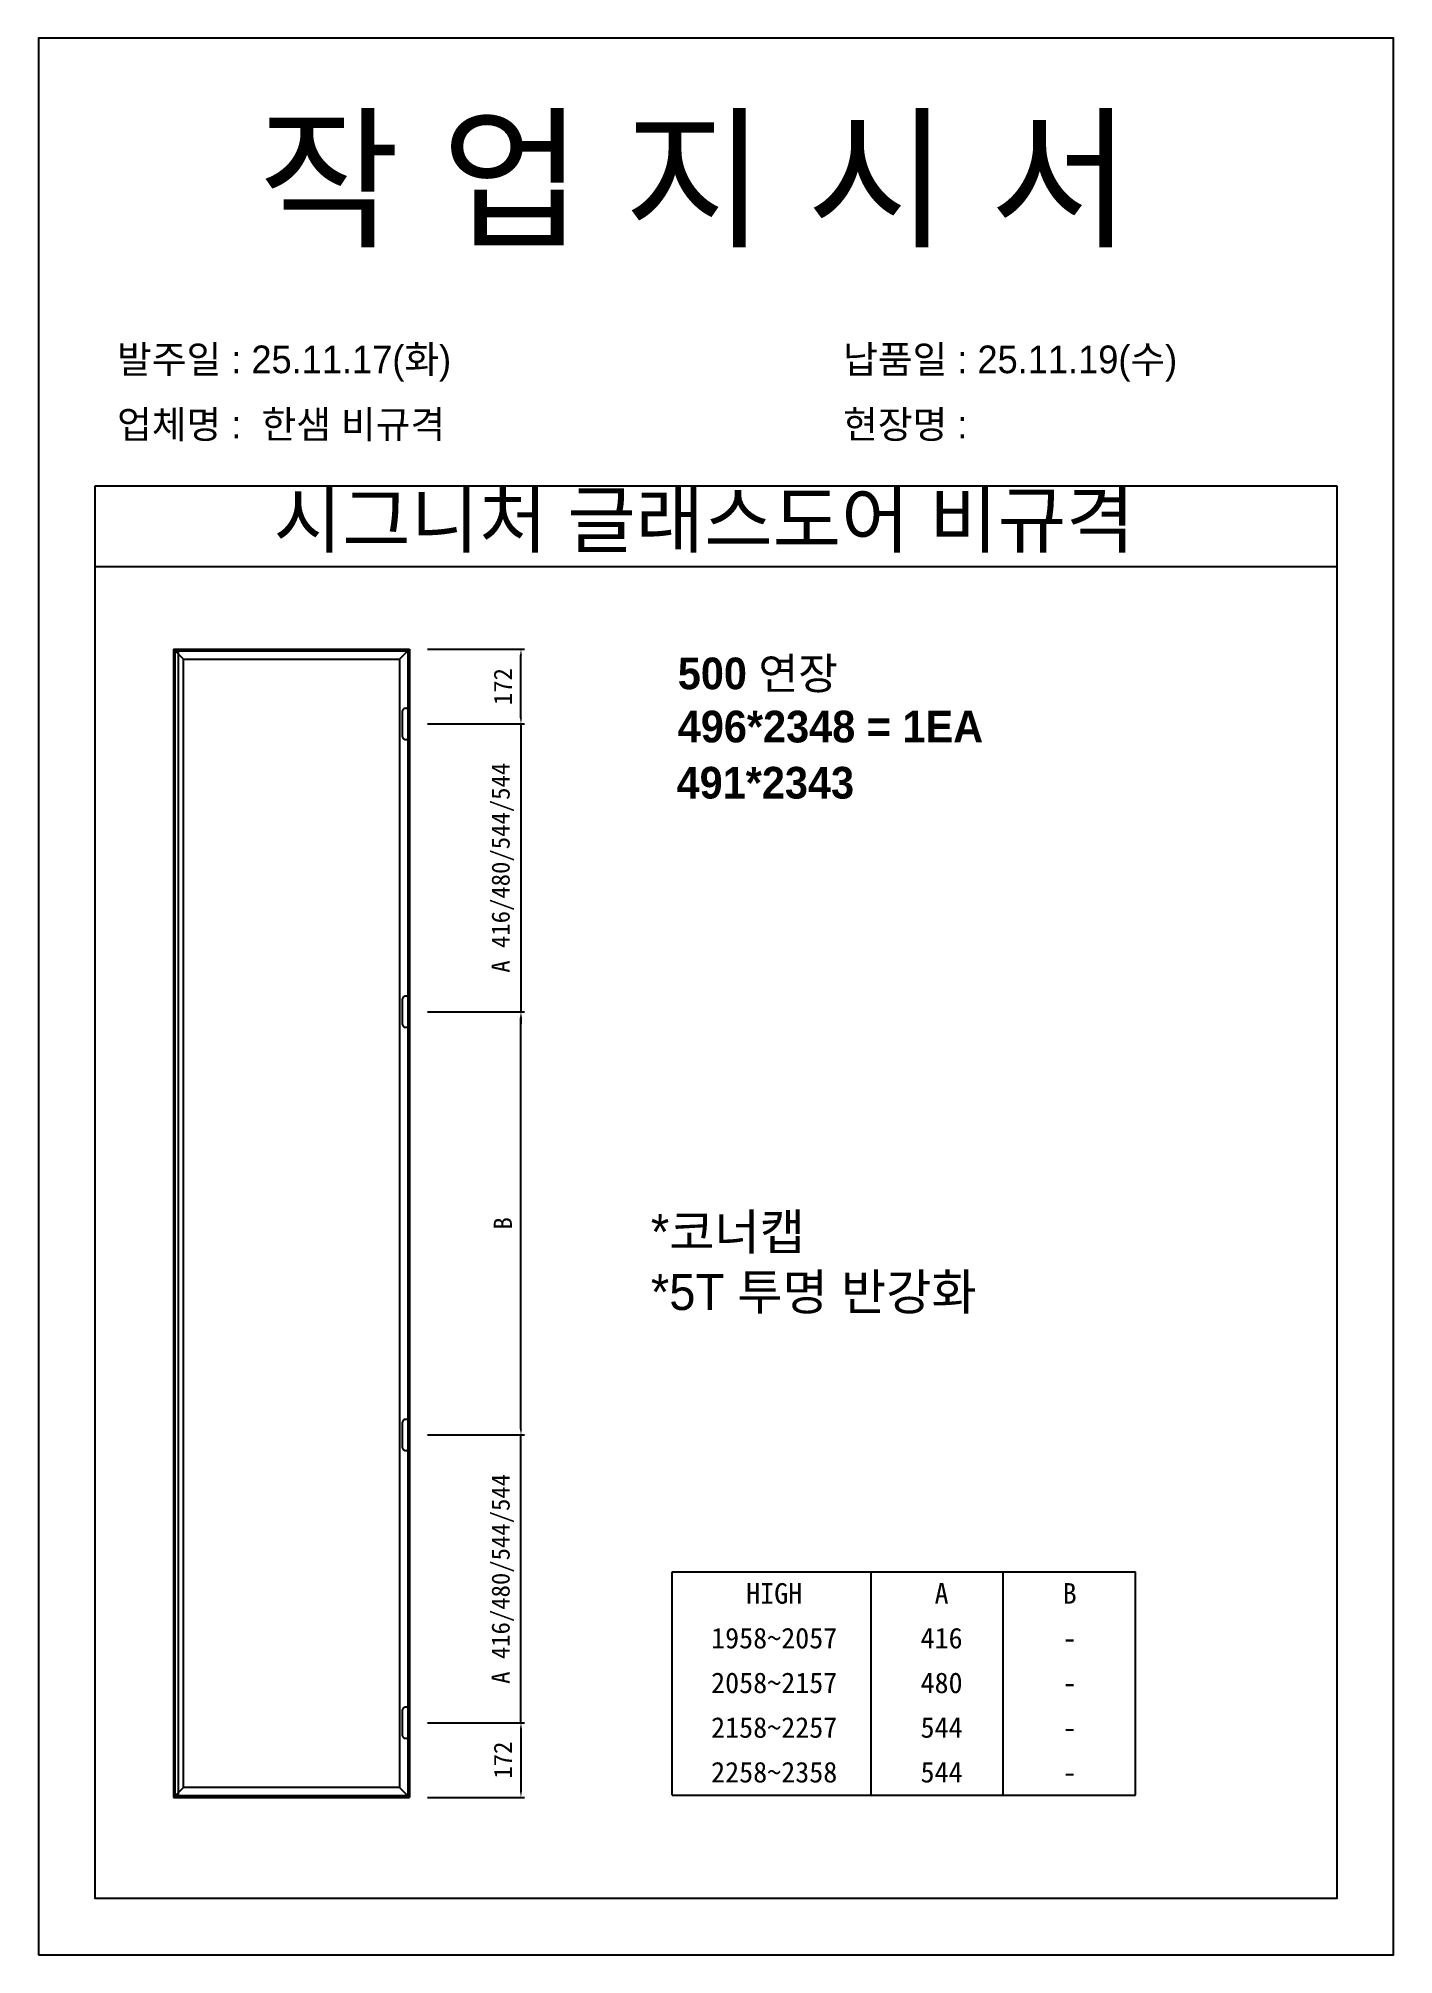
# Model space of a CAD drawing. Header units: millimetres. Extents: x -44117 to 256353, y -2095463 to 65325.
# Drawn here: x 99977 to 101657, y -682848 to -680472 of the extents above; entities that cross this region are included whole.
import ezdxf
from ezdxf.enums import TextEntityAlignment as Align

# ---------------------------------------------------------------- set-up
doc = ezdxf.new("R2010")
doc.units = ezdxf.units.MM
doc.header["$LTSCALE"] = 10
doc.styles.add('MtX_Gulim', font='')
doc.styles.get('MtX_Gulim').set_extended_font_data('Gulim', bold=True)
doc.dimstyles.new('DIMS CHOO(0.75)', dxfattribs={"dimscale": 15, "dimtxt": 1.5, "dimasz": 0.5, "dimexe": 0.3, "dimexo": 1.5, "dimgap": 0.75, "dimtad": 1, "dimdec": 1, "dimzin": 9, "dimdsep": 46, "dimtxsty": 'Standard', "dimcen": 0, "dimclrd": 4, "dimclre": 4, "dimclrt": 3, "dimadec": 0, "dimazin": 1, "dimtfac": 1, "dimtdec": 1, "dimtix": 1, "dimtmove": 1, "dimatfit": 3, "dimfxl": 0, "dimtolj": 1, "dimtzin": 0, "dimlwd": -1, "dimlwe": -1, "dimarcsym": 0})

msp = doc.modelspace()

# ---------------------------------------------------------------- texts
at = {"linetype": 'Continuous', "style": 'MtX_Gulim'}
for s, height, p in [('500 연장', 39.271262, (100769.58302, -681279.19478)), ('496*2348 = 1EA', 39.2712622, (100769.58302, -681345.05672))]:
    msp.add_text(s, height=height, dxfattribs=at).set_placement(p)
at = {"color": 242, "linetype": 'Continuous', "true_color": 0xcd2027, "style": 'MtX_Gulim'}
msp.add_text('491*2343', height=39.271262, dxfattribs=at).set_placement((100768.1211, -681414.65649))
for s, p in [('HIGH', (100889.08242, -682412.97599)), ('A', (101096.56198, -682412.97599)), ('B', (101255.39277, -682412.97599)), ('1958~2057', (100889.08242, -682468.38067)), ('416', (101096.56198, -682468.38067)), ('-', (101255.39277, -682468.38067)), ('2058~2157', (100889.08242, -682523.78534)), ('480', (101096.56198, -682523.78534)), ('-', (101255.39277, -682523.78534)), ('2158~2257', (100889.08242, -682579.19001)), ('544', (101096.56198, -682579.19001)), ('-', (101255.39277, -682579.19001)), ('2258~2358', (100889.08242, -682634.59469)), ('544', (101096.56198, -682634.59469)), ('-', (101255.39277, -682634.59469))]:
    msp.add_text(s, height=25.54794).set_placement(p, align=Align.CENTER)
at = {"attachment_point": 1}
for s, width, gutter_width, heights, insert, char_height in [('{\\fGulim|b0|i0|c129|p50;작 업 지 시 서}', 3307.3198183, 12.5, [-155.84554], (100249.75943, -680576.2731), 140), ('\\pt11;{\\fGulim|b0|i0|c129|p50;발주일 : 25.11.17(화)}', 3307.3198183, 12.5, [34.50412], (100074.55007, -680852.99352), 34.3), ('{\\fGulim|b0|i0|c129|p50;납품일 : 25.11.19(수)}', 3307.3198183, 12.5, [57.68947], (100974.52806, -680852.99352), 34.3), ('{\\fGulim|b0|i0|c129|p50;업체명 :  한샘 비규격}', 3307.3198183, 12.5, [36.11279], (100074.55007, -680933.6497), 34.3), ('{\\fGulim|b0|i0|c129|p50;현장명 : }', 3307.3198183, 12.5, [-38.2735], (100974.52806, -680933.6497), 34.3), ('{\\fGulim|b0|i0|c129|p50;시그니처 글래스도어 비규격}', 1597.0710432, 6.03612, [-75.34624], (100268.67489, -681035.06253), 67.6045736), ('{\\fGulim|b0|i0|c129|p50;*코너캡\\P*5T 투명 반강화}', 1055.7982644, 3.99038, [-126.38025], (100736.22454, -681929.60171), 44.6923083)]:
    msp.add_mtext_dynamic_manual_height_columns(s, width=width, gutter_width=gutter_width, heights=heights, dxfattribs=dict(at, insert=insert, char_height=char_height))

# ---------------------------------------------------------------- blocks, each defined once
blk = doc.blocks.new('*D4705')
at = {"color": 4}
for p, q in [((100459.5, -681229.6), (100579.7, -681229.6)), ((100575.2, -681314.6), (100575.2, -681237.1)), ((100459.5, -681322.1), (100579.7, -681322.1))]:
    blk.add_line(p, q, dxfattribs=at)
for points in [[(100576.4, -681237.1), (100573.9, -681237.1), (100575.2, -681229.6)], [(100573.9, -681314.6), (100576.4, -681314.6), (100575.2, -681322.1)]]:
    blk.add_solid(points, dxfattribs=at)
at = {"layer": 'Defpoints', "color": 0}
for p in [(100437, -681229.6), (100575.2, -681229.6), (100437, -681322.1)]:
    blk.add_point(p, dxfattribs=at)
at = {"color": 3, "insert": (100552.7, -681275.9), "char_height": 22.5, "attachment_point": 5, "rotation": 90}
blk.add_mtext('\\A1;172', dxfattribs=at)
blk = doc.blocks.new('*D4706')
at = {"color": 4}
for p, q in [((100575.2, -681314.6), (100575.2, -681307.1)), ((100459.5, -681322.1), (100579.7, -681322.1)), ((100575.2, -681322.1), (100575.2, -681679)), ((100459.5, -681679), (100579.7, -681679)), ((100575.2, -681686.5), (100575.2, -681694))]:
    blk.add_line(p, q, dxfattribs=at)
for points in [[(100573.9, -681314.6), (100576.4, -681314.6), (100575.2, -681322.1)], [(100576.4, -681686.5), (100573.9, -681686.5), (100575.2, -681679)]]:
    blk.add_solid(points, dxfattribs=at)
at = {"layer": 'Defpoints', "color": 0}
for p in [(100437, -681322.1), (100437, -681679), (100575.2, -681679)]:
    blk.add_point(p, dxfattribs=at)
at = {"color": 3, "insert": (100552.7, -681500.5), "char_height": 22.5, "attachment_point": 5, "rotation": 90}
blk.add_mtext('\\A1;A 416/480/544/544', dxfattribs=at)
blk = doc.blocks.new('*D4707')
at = {"color": 4}
for p, q in [((100459.5, -681679), (100579.7, -681679)), ((100575.2, -682196.2), (100575.2, -681686.5)), ((100459.5, -682203.7), (100579.7, -682203.7))]:
    blk.add_line(p, q, dxfattribs=at)
for points in [[(100576.4, -681686.5), (100573.9, -681686.5), (100575.2, -681679)], [(100573.9, -682196.2), (100576.4, -682196.2), (100575.2, -682203.7)]]:
    blk.add_solid(points, dxfattribs=at)
at = {"layer": 'Defpoints', "color": 0}
for p in [(100437, -681679), (100575.2, -681679), (100437, -682203.7)]:
    blk.add_point(p, dxfattribs=at)
at = {"color": 3, "insert": (100552.7, -681941.4), "char_height": 22.5, "attachment_point": 5, "rotation": 90}
blk.add_mtext('\\A1;B', dxfattribs=at)
blk = doc.blocks.new('*D4708')
at = {"color": 4}
for p, q in [((100459.5, -682560.6), (100579.7, -682560.6)), ((100575.2, -682568.1), (100575.2, -682645.6)), ((100459.5, -682653.1), (100579.7, -682653.1))]:
    blk.add_line(p, q, dxfattribs=at)
for points in [[(100576.4, -682568.1), (100573.9, -682568.1), (100575.2, -682560.6)], [(100573.9, -682645.6), (100576.4, -682645.6), (100575.2, -682653.1)]]:
    blk.add_solid(points, dxfattribs=at)
at = {"layer": 'Defpoints', "color": 0}
for p in [(100437, -682560.6), (100437, -682653.1), (100575.2, -682653.1)]:
    blk.add_point(p, dxfattribs=at)
at = {"color": 3, "insert": (100552.7, -682606.9), "char_height": 22.5, "attachment_point": 5, "rotation": 90}
blk.add_mtext('\\A1;172', dxfattribs=at)
blk = doc.blocks.new('*D4709')
at = {"color": 4}
for p, q in [((100575.2, -682196.2), (100575.2, -682188.7)), ((100459.5, -682203.7), (100579.7, -682203.7)), ((100575.2, -682560.6), (100575.2, -682203.7)), ((100459.5, -682560.6), (100579.7, -682560.6)), ((100575.2, -682568.1), (100575.2, -682575.6))]:
    blk.add_line(p, q, dxfattribs=at)
for points in [[(100573.9, -682196.2), (100576.4, -682196.2), (100575.2, -682203.7)], [(100576.4, -682568.1), (100573.9, -682568.1), (100575.2, -682560.6)]]:
    blk.add_solid(points, dxfattribs=at)
at = {"layer": 'Defpoints', "color": 0}
for p in [(100437, -682203.7), (100575.2, -682203.7), (100437, -682560.6)]:
    blk.add_point(p, dxfattribs=at)
at = {"color": 3, "insert": (100552.7, -682382.2), "char_height": 22.5, "attachment_point": 5, "rotation": 90}
blk.add_mtext('\\A1;A 416/480/544/544', dxfattribs=at)

# ---------------------------------------------------------------- dimensions: what is measured, and where the dimension line sits
for base, p1, p2, angle, text, picture, middle in [((100575.18785, -681229.60362), (100437.04917, -681322.09809), (100437.04917, -681229.60362), 90, '172', '*D4705', (100552.68785, -681275.85085)), ((100575.18785, -681678.95617), (100437.04917, -682203.74746), (100437.04917, -681678.95617), 270, 'B', '*D4707', (100552.68785, -681941.35181)), ((100575.18785, -682653.10001), (100437.04917, -682560.60554), (100437.04917, -682653.10001), 270, '172', '*D4708', (100552.68785, -682606.85278))]:
    dim = msp.add_linear_dim(base=base, p1=p1, p2=p2, angle=angle, text=text, dimstyle='DIMS CHOO(0.75)')
    dim.commit()
    dim.dimension.update_dxf_attribs({"geometry": picture, "text_midpoint": middle})
for base, p1, p2, angle, picture, middle in [((100575.18785, -681678.95617), (100437.04917, -681322.09809), (100437.04917, -681678.95617), 90, '*D4706', (100552.68785, -681500.52713)), ((100575.18785, -682203.74746), (100437.04917, -682560.60554), (100437.04917, -682203.74746), 270, '*D4709', (100552.68785, -682382.1765))]:
    dim = msp.add_linear_dim(base=base, p1=p1, p2=p2, angle=angle, text='A 416/480/544/544', dimstyle='DIMS CHOO(0.75)', override={"dimtxsty": 'Standard'})
    dim.commit()
    dim.dimension.update_dxf_attribs({"geometry": picture, "text_midpoint": middle})

# ---------------------------------------------------------------- linework, layer by layer
for p, q in [((101586.95282, -681027.28031), (100046.95282, -681027.28031)), ((101586.95282, -681127.28031), (100046.95282, -681127.28031)), ((100144.47802, -681229.60362), (100144.47802, -682653.10001)), ((100144.47802, -681229.60362), (100437.04917, -681229.60362)), ((100144.47802, -681229.60362), (100156.94182, -681242.06741)), ((100144.47802, -681229.60362), (100150.38192, -681229.60362)), ((100150.38192, -681229.60362), (100150.38192, -682653.10001)), ((100424.58538, -681242.06741), (100437.04917, -681229.60362)), ((100437.04917, -681229.60362), (100437.04917, -682653.10001)), ((100762.43693, -682650.26173), (100762.43693, -682373.23836)), ((100762.43693, -682373.23836), (101336.81175, -682373.23836)), ((101009.15067, -682650.26173), (101009.15067, -682373.23836)), ((101172.98121, -682650.26173), (101172.98121, -682373.23836)), ((101336.81175, -682650.26173), (101336.81175, -682373.23836)), ((100156.94182, -682640.63622), (100144.47802, -682653.10001)), ((100424.58538, -682640.63622), (100437.04917, -682653.10001)), ((100144.47802, -682653.10001), (100437.04917, -682653.10001)), ((100762.43693, -682650.26173), (101336.81175, -682650.26173))]:
    msp.add_line(p, q)
at = {"linetype": 'Continuous'}
for p, q in [((100156.94182, -682640.63622), (100156.94182, -681242.06741)), ((100156.94182, -681242.06741), (100424.58538, -681242.06741)), ((100424.58538, -681242.06741), (100424.58538, -682640.63622)), ((100424.58538, -682640.63622), (100156.94182, -682640.63622))]:
    msp.add_line(p, q, dxfattribs=at)
for points in [[(99976.95282, -682848.11059), (101656.95282, -682848.11059), (101656.95282, -680472.11059), (99976.95282, -680472.11059)], [(100146.44599, -681231.57159), (100435.0812, -681231.57159), (100435.0812, -682651.13204), (100146.44599, -682651.13204)]]:
    msp.add_lwpolyline(points, close=True)
msp.add_lwpolyline([(100046.95282, -681027.28031), (100046.95282, -682778.11059), (101586.95282, -682778.11059), (101586.95282, -681027.28031)])
for points in [[(100432.44676, -681341.42822), (100432.44676, -681341.42822, 0.4142135624), (100437.04917, -681336.82581), (100437.04917, -681307.37036, 0.4142135624), (100432.44676, -681302.76795), (100432.44676, -681302.76795, 0.4142135624), (100427.84434, -681307.37036), (100427.84434, -681336.82581, 0.4142135624)], [(100432.44676, -681698.2863), (100432.44676, -681698.2863, 0.4142135624), (100437.04917, -681693.68389), (100437.04917, -681664.22844, 0.4142135624), (100432.44676, -681659.62603), (100432.44676, -681659.62603, 0.4142135624), (100427.84434, -681664.22844), (100427.84434, -681693.68389, 0.4142135624)], [(100432.44676, -682223.0776), (100432.44676, -682223.0776, 0.4142135624), (100437.04917, -682218.47519), (100437.04917, -682189.01974, 0.4142135624), (100432.44676, -682184.41733), (100432.44676, -682184.41733, 0.4142135624), (100427.84434, -682189.01974), (100427.84434, -682218.47519, 0.4142135624)], [(100432.44676, -682579.93568), (100432.44676, -682579.93568, 0.4142135624), (100437.04917, -682575.33327), (100437.04917, -682545.87782, 0.4142135624), (100432.44676, -682541.27541), (100432.44676, -682541.27541, 0.4142135624), (100427.84434, -682545.87782), (100427.84434, -682575.33327, 0.4142135624)]]:
    msp.add_lwpolyline(points, format="xyb", close=True, dxfattribs=at)

msp.set_redraw_order([(e.dxf.handle, doc.entitydb.next_handle()) for e in msp.query("TEXT MTEXT ATTDEF DIMENSION ARC_DIMENSION")])  # texts and dimensions are drawn at this point

doc.saveas('drawing.dxf')
